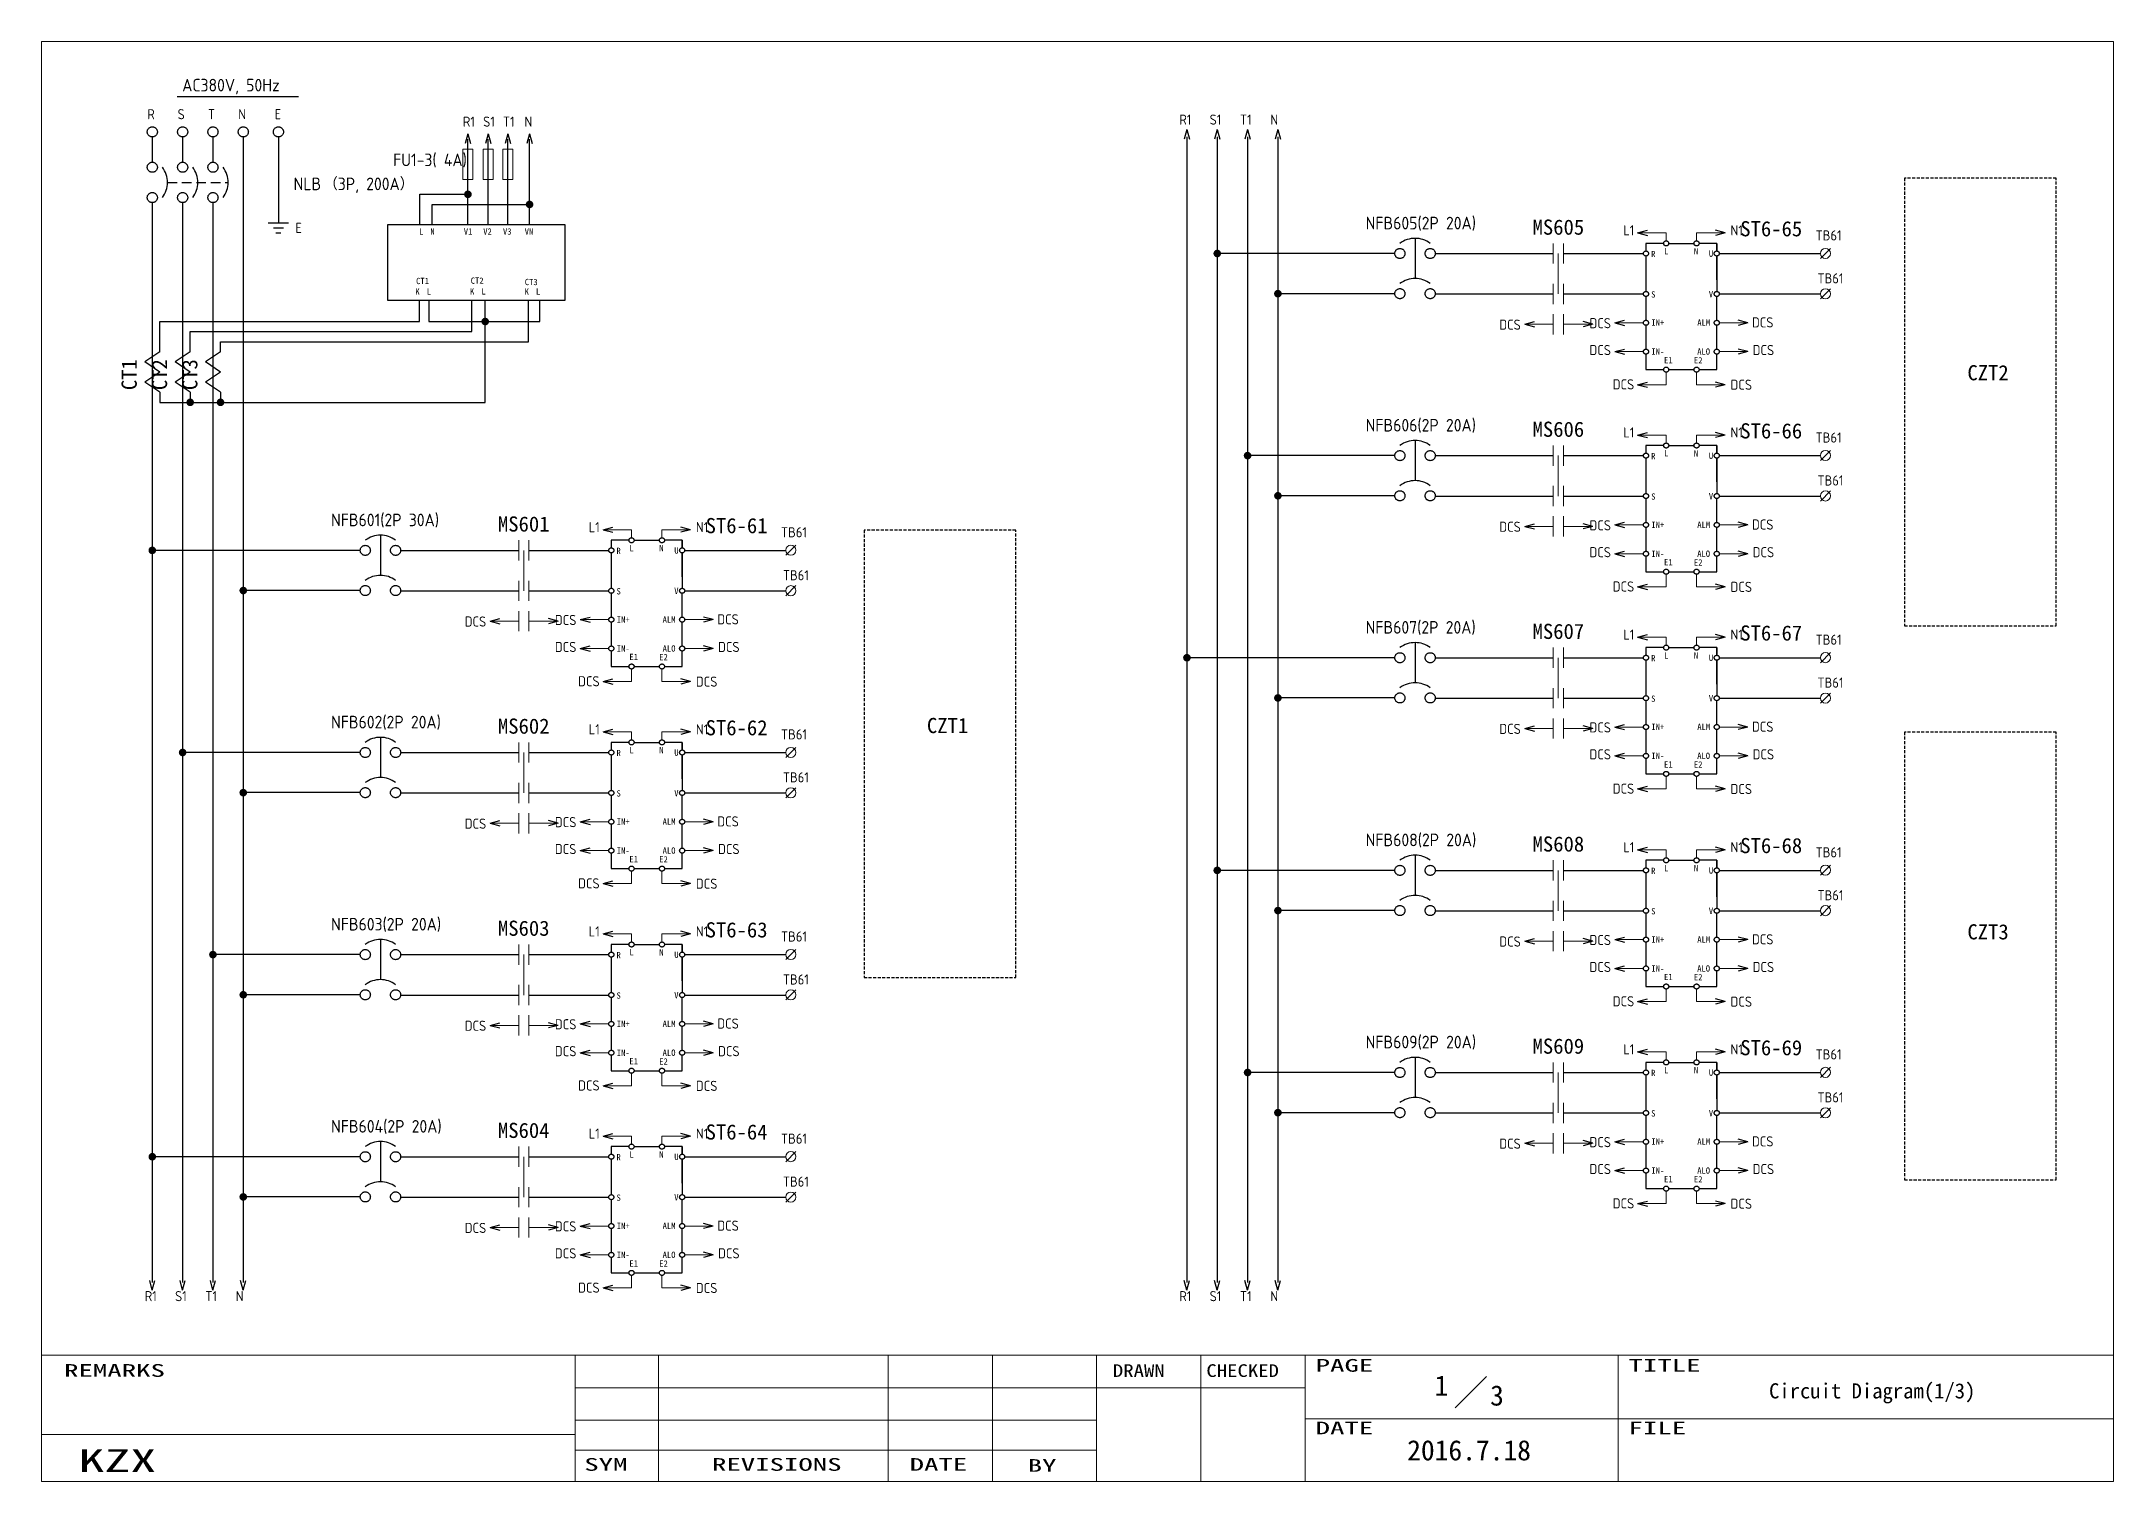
# Model space of a CAD drawing. Extents: x -319 to 2858, y -2689 to 285.
# Drawn here: x -176 to 234, y -2688.8 to -2403.8 of the extents above; entities that cross this region are included whole.
import ezdxf
from ezdxf.enums import TextEntityAlignment as Align

# ---------------------------------------------------------------- set-up
doc = ezdxf.new("R2010")
doc.units = 0
doc.header["$LTSCALE"] = 0.3
doc.header["$MEASUREMENT"] = 0
for name, pattern in [('HIDDEN', [9.525, 6.35, -3.175]), ('実線', [20001, 20000, -1]), ('破線', [3, 2, -1])]:
    doc.linetypes.add(name, pattern=pattern)
doc.layers.get('0').update_dxf_attribs({"linetype": '実線'})
for name, color, linetype, lineweight in [('01図枠', 5, 'CONTINUOUS', 9), ('02接続図', 7, 'CONTINUOUS', 5), ('10外形', 7, 'CONTINUOUS', 9)]:
    doc.layers.add(name, color=color, linetype=linetype, lineweight=lineweight)
for name, color, linetype in [('04部品記号', 3, 'CONTINUOUS'), ('05線番', 4, 'CONTINUOUS'), ('BLOCK', 7, 'CONTINUOUS'), ('図形１', 7, '実線'), ('虚线', 253, '破線')]:
    doc.layers.add(name, color=color, linetype=linetype)
doc.styles.add('電気標準', font='ISOCP.shx', dxfattribs={"height": 2.5, "bigfont": 'extfont.shx'})
doc.styles.add('ＭＳＰゴシック', font='')
doc.styles.get('ＭＳＰゴシック').set_extended_font_data('SimSun')

msp = doc.modelspace()

# ---------------------------------------------------------------- texts
at = {"layer": '01図枠', "linetype": 'Continuous', "lineweight": 5, "style": 'ＭＳＰゴシック'}
for s, height, width, p in [('PAGE', 2.513, 1.666667, (76.1, -2664.55)), ('TITLE', 2.513, 1.666667, (138.01, -2664.55)), ('REMARKS', 2.513, 1.666667, (-171.54, -2665.56)), ('DRAWN', 2.513, 1.2, (35.97, -2665.59)), ('CHECKED', 2.513, 1.2, (54.47, -2665.59)), ('DATE', 2.513, 1.666667, (76.1, -2676.94)), ('FILE', 2.513, 1.666667, (138.01, -2676.94)), ('KZX', 4.523, 1.666667, (-168.7, -2682.4)), ('SYM', 2.513, 1.666667, (-68.62, -2684.16))]:
    msp.add_text(s, height=height, dxfattribs=dict(at, width=width)).set_placement(p, align=Align.TOP_LEFT)
at = {"layer": '01図枠', "linetype": 'Continuous', "lineweight": 5, "style": 'ＭＳＰゴシック', "width": 1.666667}
for s, p in [('REVISIONS', (-30.53, -2684.16)), ('DATE', (1.47, -2684.16)), ('BY', (21.97, -2684.36))]:
    msp.add_text(s, height=2.513, dxfattribs=at).set_placement(p, align=Align.TOP_CENTER)
at = {"layer": '02接続図', "style": 'ＭＳＰゴシック'}
for s, p in [('1', (100.97, -2669.8)), ('3', (111.97, -2671.8)), ('2016.7.18', (106.45, -2682.64))]:
    msp.add_text(s, height=4, dxfattribs=at).set_placement(p, align=Align.MIDDLE)
msp.add_text('Circuit Diagram(1/3)', height=3, dxfattribs=at).set_placement((165.81, -2670.85), align=Align.MIDDLE_LEFT)
at = {"layer": '04部品記号', "linetype": 'Continuous', "style": 'ＭＳＰゴシック'}
for s, p in [('MS605', (124.12, -2440.55)), ('ST6-65', (166.24, -2440.87)), ('CZT2', (209.14, -2469.36)), ('MS606', (124.12, -2480.55)), ('ST6-66', (166.24, -2480.87)), ('MS601', (-80.6, -2499.3)), ('ST6-61', (-38.48, -2499.62)), ('MS607', (124.12, -2520.55)), ('ST6-67', (166.24, -2520.87)), ('MS602', (-80.6, -2539.3)), ('CZT1', (3.26, -2539.18)), ('ST6-62', (-38.48, -2539.62)), ('MS608', (124.12, -2562.63)), ('ST6-68', (166.24, -2562.94)), ('MS603', (-80.6, -2579.3)), ('ST6-63', (-38.48, -2579.62)), ('CZT3', (209.14, -2580.01)), ('MS609', (124.12, -2602.63)), ('ST6-69', (166.24, -2602.94)), ('MS604', (-80.6, -2619.3)), ('ST6-64', (-38.48, -2619.62))]:
    msp.add_text(s, height=3, dxfattribs=at).set_placement(p, align=Align.MIDDLE_CENTER)
at = {"layer": '04部品記号', "style": 'ＭＳＰゴシック'}
for s, p in [('CT1', (-158.67, -2472.81)), ('CT2', (-152.67, -2472.81)), ('CT3', (-146.67, -2472.81))]:
    msp.add_text(s, height=3, rotation=90, dxfattribs=at).set_placement(p, align=Align.MIDDLE_LEFT)
at = {"layer": '05線番', "style": 'ＭＳＰゴシック'}
for s, p in [('L', (-101.32, -2441.41)), ('N', (-99.07, -2441.41)), ('V1', (-92.46, -2441.41)), ('V2', (-88.61, -2441.41)), ('V3', (-84.71, -2441.41)), ('VN', (-80.41, -2441.41)), ('R', (142.48, -2445.87)), ('L', (145.02, -2445.31)), ('N', (150.94, -2445.34)), ('U', (153.89, -2445.8)), ('CT1', (-101.9, -2451.21)), ('CT2', (-91.09, -2451.14)), ('CT3', (-80.39, -2451.41)), ('K', (-102.04, -2453.31)), ('L', (-99.78, -2453.31)), ('K', (-91.23, -2453.26)), ('L', (-88.98, -2453.26)), ('K', (-80.43, -2453.32)), ('L', (-78.18, -2453.32)), ('S', (142.48, -2453.87)), ('V', (153.89, -2453.8)), ('IN+', (142.52, -2459.45)), ('ALM', (151.6, -2459.45)), ('IN-', (142.52, -2465.18)), ('E1', (145.02, -2466.88)), ('E2', (150.94, -2466.9)), ('ALO', (151.59, -2465.18)), ('R', (142.48, -2485.87)), ('L', (145.02, -2485.31)), ('N', (150.94, -2485.34)), ('U', (153.89, -2485.8)), ('S', (142.48, -2493.87)), ('V', (153.89, -2493.8)), ('IN+', (142.52, -2499.45)), ('ALM', (151.6, -2499.45)), ('R', (-62.24, -2504.62)), ('L', (-59.69, -2504.06)), ('N', (-53.78, -2504.08)), ('U', (-50.82, -2504.55)), ('IN-', (142.52, -2505.18)), ('ALO', (151.59, -2505.18)), ('E1', (145.02, -2506.88)), ('E2', (150.94, -2506.9)), ('S', (-62.24, -2512.62)), ('V', (-50.82, -2512.55)), ('IN+', (-62.19, -2518.2)), ('ALM', (-53.12, -2518.2)), ('IN-', (-62.19, -2523.93)), ('E1', (-59.69, -2525.62)), ('E2', (-53.78, -2525.65)), ('ALO', (-53.12, -2523.93)), ('R', (142.48, -2525.87)), ('L', (145.02, -2525.31)), ('N', (150.94, -2525.34)), ('U', (153.89, -2525.8)), ('S', (142.48, -2533.87)), ('V', (153.89, -2533.8)), ('IN+', (142.52, -2539.45)), ('ALM', (151.6, -2539.45)), ('R', (-62.24, -2544.62)), ('L', (-59.69, -2544.06)), ('N', (-53.78, -2544.08)), ('U', (-50.82, -2544.55)), ('IN-', (142.52, -2545.18)), ('ALO', (151.59, -2545.18)), ('E1', (145.02, -2546.88)), ('E2', (150.94, -2546.9)), ('S', (-62.24, -2552.62)), ('V', (-50.82, -2552.55)), ('IN+', (-62.19, -2558.2)), ('ALM', (-53.12, -2558.2)), ('IN-', (-62.19, -2563.93)), ('E1', (-59.69, -2565.62)), ('E2', (-53.78, -2565.65)), ('ALO', (-53.12, -2563.93)), ('R', (142.48, -2567.94)), ('L', (145.02, -2567.39)), ('N', (150.94, -2567.41)), ('U', (153.89, -2567.87)), ('S', (142.48, -2575.94)), ('V', (153.89, -2575.87)), ('IN+', (142.52, -2581.52)), ('ALM', (151.6, -2581.52)), ('R', (-62.24, -2584.62)), ('L', (-59.69, -2584.06)), ('N', (-53.78, -2584.08)), ('U', (-50.82, -2584.55)), ('IN-', (142.52, -2587.26)), ('ALO', (151.59, -2587.26)), ('E1', (145.02, -2588.95)), ('E2', (150.94, -2588.98)), ('S', (-62.24, -2592.62)), ('V', (-50.82, -2592.55)), ('IN+', (-62.19, -2598.2)), ('ALM', (-53.12, -2598.2)), ('IN-', (-62.19, -2603.93)), ('ALO', (-53.12, -2603.93)), ('E1', (-59.69, -2605.62)), ('E2', (-53.78, -2605.65)), ('R', (142.48, -2607.94)), ('L', (145.02, -2607.39)), ('N', (150.94, -2607.41)), ('U', (153.89, -2607.87)), ('S', (142.48, -2615.94)), ('V', (153.89, -2615.87)), ('R', (-62.24, -2624.62)), ('L', (-59.69, -2624.06)), ('N', (-53.78, -2624.08)), ('U', (-50.82, -2624.55)), ('IN+', (142.52, -2621.52)), ('ALM', (151.6, -2621.52)), ('IN-', (142.52, -2627.26)), ('ALO', (151.59, -2627.26)), ('S', (-62.24, -2632.62)), ('V', (-50.82, -2632.55)), ('E1', (145.02, -2628.95)), ('E2', (150.94, -2628.98)), ('IN+', (-62.19, -2638.2)), ('ALM', (-53.12, -2638.2)), ('IN-', (-62.19, -2643.93)), ('ALO', (-53.12, -2643.93)), ('E1', (-59.69, -2645.62)), ('E2', (-53.78, -2645.65))]:
    msp.add_text(s, height=1.25, dxfattribs=at).set_placement(p, align=Align.MIDDLE_LEFT)
at = {"layer": '図形１', "color": 7, "linetype": '実線', "style": '電気標準'}
for s, height, p in [('AC380V, 50Hz', 2.5, (-148.18, -2413.7)), ('R', 2, (-155.09, -2419.2)), ('S', 2, (-149.09, -2419.2)), ('T', 2, (-143.09, -2419.2)), ('N', 2, (-137.09, -2419.2)), ('E', 2, (-129.89, -2419.2)), ('R1', 2, (-92.65, -2420.67)), ('S1', 2, (-88.64, -2420.67)), ('T1', 2, (-84.74, -2420.67)), ('N', 2, (-80.45, -2420.67)), ('R1', 2, (49.12, -2420.27)), ('S1', 2, (55.12, -2420.27)), ('T1', 2, (61.12, -2420.27)), ('N', 2, (67.12, -2420.27)), ('L1', 2, (136.96, -2442.18)), ('N1', 2, (158.18, -2442.18)), ('TB61', 2, (175.01, -2443.19)), ('TB61', 2, (175.38, -2451.69)), ('DCS', 2, (112.43, -2460.85)), ('DCS', 2, (130.27, -2460.56)), ('DCS', 2, (162.42, -2460.41)), ('DCS', 2, (130.27, -2465.88)), ('DCS', 2, (162.56, -2465.88)), ('DCS', 2, (134.87, -2472.67)), ('DCS', 2, (158.18, -2472.74)), ('L1', 2, (136.96, -2482.18)), ('N1', 2, (158.18, -2482.18)), ('TB61', 2, (175.01, -2483.19)), ('TB61', 2, (175.38, -2491.69)), ('L1', 2, (-67.75, -2500.93)), ('N1', 2, (-46.54, -2500.93)), ('TB61', 2, (-29.7, -2501.94)), ('DCS', 2, (112.43, -2500.85)), ('DCS', 2, (130.27, -2500.56)), ('DCS', 2, (162.42, -2500.41)), ('DCS', 2, (130.27, -2505.88)), ('DCS', 2, (162.56, -2505.88)), ('TB61', 2, (-29.33, -2510.44)), ('DCS', 2, (134.87, -2512.67)), ('DCS', 2, (158.18, -2512.74)), ('DCS', 2, (-74.44, -2519.3)), ('DCS', 2, (-42.3, -2519.16)), ('DCS', 2, (-92.28, -2519.6)), ('L1', 2, (136.96, -2522.18)), ('N1', 2, (158.18, -2522.18)), ('TB61', 2, (175.01, -2523.19)), ('DCS', 2, (-74.44, -2524.63)), ('DCS', 2, (-42.15, -2524.63)), ('DCS', 2, (-69.84, -2531.42)), ('DCS', 2, (-46.54, -2531.49)), ('TB61', 2, (175.38, -2531.69)), ('L1', 2, (-67.75, -2540.93)), ('N1', 2, (-46.54, -2540.93)), ('TB61', 2, (-29.7, -2541.94)), ('DCS', 2, (112.43, -2540.85)), ('DCS', 2, (130.27, -2540.56)), ('DCS', 2, (162.42, -2540.41)), ('DCS', 2, (130.27, -2545.88)), ('DCS', 2, (162.56, -2545.88)), ('TB61', 2, (-29.33, -2550.44)), ('DCS', 2, (134.87, -2552.67)), ('DCS', 2, (158.18, -2552.74)), ('DCS', 2, (-92.28, -2559.6)), ('DCS', 2, (-74.44, -2559.3)), ('DCS', 2, (-42.3, -2559.16)), ('L1', 2, (136.96, -2564.26)), ('N1', 2, (158.18, -2564.26)), ('DCS', 2, (-74.44, -2564.63)), ('DCS', 2, (-42.15, -2564.63)), ('TB61', 2, (175.01, -2565.27)), ('DCS', 2, (-69.84, -2571.42)), ('DCS', 2, (-46.54, -2571.49)), ('TB61', 2, (175.38, -2573.77)), ('L1', 2, (-67.75, -2580.93)), ('N1', 2, (-46.54, -2580.93)), ('TB61', 2, (-29.7, -2581.94)), ('DCS', 2, (112.43, -2582.93)), ('DCS', 2, (130.27, -2582.63)), ('DCS', 2, (162.42, -2582.49)), ('DCS', 2, (130.27, -2587.96)), ('DCS', 2, (162.56, -2587.96)), ('TB61', 2, (-29.33, -2590.44)), ('DCS', 2, (134.87, -2594.75)), ('DCS', 2, (158.18, -2594.82)), ('DCS', 2, (-92.28, -2599.6)), ('DCS', 2, (-74.44, -2599.3)), ('DCS', 2, (-42.3, -2599.16)), ('DCS', 2, (-74.44, -2604.63)), ('DCS', 2, (-42.15, -2604.63)), ('L1', 2, (136.96, -2604.26)), ('N1', 2, (158.18, -2604.26)), ('TB61', 2, (175.01, -2605.27)), ('DCS', 2, (-69.84, -2611.42)), ('DCS', 2, (-46.54, -2611.49)), ('TB61', 2, (175.38, -2613.77)), ('L1', 2, (-67.75, -2620.93)), ('N1', 2, (-46.54, -2620.93)), ('TB61', 2, (-29.7, -2621.94)), ('DCS', 2, (112.43, -2622.93)), ('DCS', 2, (130.27, -2622.63)), ('DCS', 2, (162.42, -2622.49)), ('DCS', 2, (130.27, -2627.96)), ('DCS', 2, (162.56, -2627.96)), ('TB61', 2, (-29.33, -2630.44)), ('DCS', 2, (134.87, -2634.75)), ('DCS', 2, (158.18, -2634.82)), ('DCS', 2, (-92.28, -2639.6)), ('DCS', 2, (-74.44, -2639.3)), ('DCS', 2, (-42.3, -2639.16)), ('DCS', 2, (-74.44, -2644.63)), ('DCS', 2, (-42.15, -2644.63)), ('R1', 2, (-155.59, -2653.11)), ('S1', 2, (-149.59, -2653.11)), ('T1', 2, (-143.59, -2653.11)), ('N', 2, (-137.59, -2653.11)), ('DCS', 2, (-69.84, -2651.42)), ('DCS', 2, (-46.54, -2651.49)), ('R1', 2, (49.12, -2653.11)), ('S1', 2, (55.12, -2653.11)), ('T1', 2, (61.12, -2653.11)), ('N', 2, (67.12, -2653.11))]:
    msp.add_text(s, height=height, dxfattribs=at).set_placement(p)
at = {"layer": '図形１', "color": 4, "style": '電気標準'}
for s, p in [('FU1-3( 4A)', (-106.45, -2428.49)), ('NLB', (-126.14, -2433.24)), ('（3P, 200A）', (-120.14, -2433.24)), ('NFB605(2P 20A)', (85.98, -2441)), ('NFB606(2P 20A)', (85.98, -2481)), ('NFB601(2P 30A)', (-118.73, -2499.75)), ('NFB607(2P 20A)', (85.98, -2521)), ('NFB602(2P 20A)', (-118.73, -2539.75)), ('NFB608(2P 20A)', (85.98, -2563.07)), ('NFB603(2P 20A)', (-118.73, -2579.75)), ('NFB609(2P 20A)', (85.98, -2603.07)), ('NFB604(2P 20A)', (-118.73, -2619.75))]:
    msp.add_text(s, height=2.5, dxfattribs=at).set_placement(p)
at = {"layer": '図形１', "color": 7, "linetype": '実線', "style": '電気標準'}
msp.add_text('E', height=2, dxfattribs=at).set_placement((-125.14, -2441.7), align=Align.CENTER)

# ---------------------------------------------------------------- blocks, each defined once
blk = doc.blocks.new('矢印（右向）')
at = {"layer": 'BLOCK'}
for q in [(-1.93, 0.52), (-1.93, -0.52)]:
    blk.add_line((0, 0), q, dxfattribs=at)

# ---------------------------------------------------------------- linework, layer by layer
for p, q in [((-91.65, -2440.06), (-91.65, -2423.17)), ((-87.64, -2440.06), (-87.64, -2423.17)), ((-83.74, -2440.06), (-83.74, -2423.17)), ((-79.45, -2440.06), (-79.45, -2423.17)), ((-101.18, -2440.06), (-101.18, -2434.06)), ((-101.18, -2434.06), (-91.65, -2434.06)), ((-98.75, -2440.06), (-98.75, -2436.06)), ((-98.75, -2436.06), (-79.45, -2436.06)), ((-107.46, -2440.06), (-72.46, -2440.06)), ((-107.46, -2455.06), (-107.46, -2440.06)), ((-72.46, -2440.06), (-72.46, -2455.06)), ((95.76, -2442.77), (95.76, -2450.72)), ((91.76, -2445.77), (56.62, -2445.77)), ((99.76, -2445.77), (123.11, -2445.77)), ((125.11, -2445.77), (140.95, -2445.77)), ((144.95, -2443.77), (141.45, -2443.77)), ((141.45, -2443.77), (141.45, -2445.27)), ((141.45, -2446.27), (141.45, -2453.27)), ((145.95, -2443.77), (150.96, -2443.77)), ((155.46, -2443.77), (151.96, -2443.77)), ((155.46, -2445.27), (155.46, -2443.77)), ((155.46, -2443.77), (155.46, -2445.27)), ((155.46, -2450.98), (155.46, -2446.27)), ((155.46, -2446.27), (155.46, -2453.27)), ((155.96, -2445.77), (157.96, -2445.77)), ((155.96, -2445.77), (175.96, -2445.77)), ((-72.46, -2455.06), (-107.46, -2455.06)), ((-101.21, -2459.23), (-101.21, -2455.06)), ((-99.36, -2455.06), (-99.36, -2459.23)), ((-90.89, -2461.23), (-90.89, -2455.06)), ((-88.23, -2475.23), (-88.23, -2455.06)), ((-79.67, -2463.23), (-79.67, -2455.06)), ((-77.43, -2459.23), (-77.43, -2455.06)), ((91.76, -2453.72), (68.62, -2453.72)), ((91.76, -2453.72), (68.62, -2453.72)), ((99.76, -2453.77), (123.11, -2453.77)), ((125.11, -2453.77), (140.95, -2453.77)), ((141.45, -2454.27), (141.45, -2458.98)), ((155.46, -2458.98), (155.46, -2454.27)), ((155.96, -2453.77), (175.96, -2453.77)), ((-152.59, -2465.23), (-152.59, -2459.23)), ((-152.59, -2459.23), (-101.21, -2459.23)), ((-99.36, -2459.23), (-77.43, -2459.23)), ((141.45, -2459.98), (141.45, -2464.69)), ((155.46, -2464.69), (155.46, -2459.98)), ((-146.59, -2465.23), (-146.59, -2461.23)), ((-146.59, -2461.23), (-90.89, -2461.23)), ((-140.59, -2465.23), (-140.59, -2463.23)), ((-140.59, -2463.23), (-79.67, -2463.23)), ((141.45, -2465.69), (141.45, -2468.75)), ((155.46, -2468.75), (155.46, -2465.69)), ((141.45, -2468.75), (144.95, -2468.75)), ((145.95, -2468.75), (150.96, -2468.75)), ((151.96, -2468.75), (155.46, -2468.75)), ((-152.59, -2473.23), (-152.59, -2475.23)), ((-152.59, -2475.23), (-88.23, -2475.23)), ((-146.59, -2473.23), (-146.59, -2475.23)), ((-140.59, -2473.23), (-140.59, -2475.23)), ((95.76, -2482.77), (95.76, -2490.72)), ((144.95, -2483.77), (141.45, -2483.77)), ((141.45, -2483.77), (141.45, -2485.27)), ((145.95, -2483.77), (150.96, -2483.77)), ((155.46, -2483.77), (151.96, -2483.77)), ((155.46, -2485.27), (155.46, -2483.77)), ((155.46, -2483.77), (155.46, -2485.27)), ((91.76, -2485.77), (62.62, -2485.77)), ((99.76, -2485.77), (123.11, -2485.77)), ((125.11, -2485.77), (140.95, -2485.77)), ((141.45, -2486.27), (141.45, -2493.27)), ((155.46, -2490.98), (155.46, -2486.27)), ((155.46, -2486.27), (155.46, -2493.27)), ((155.96, -2485.77), (157.96, -2485.77)), ((155.96, -2485.77), (175.96, -2485.77)), ((91.76, -2493.72), (68.62, -2493.72)), ((99.76, -2493.77), (123.11, -2493.77)), ((125.11, -2493.77), (140.95, -2493.77)), ((141.45, -2494.27), (141.45, -2498.98)), ((155.46, -2498.98), (155.46, -2494.27)), ((155.96, -2493.77), (175.96, -2493.77)), ((141.45, -2499.98), (141.45, -2504.69)), ((155.46, -2504.69), (155.46, -2499.98)), ((-112.95, -2504.52), (-154.09, -2504.52)), ((-112.95, -2504.52), (-154.09, -2504.52)), ((-108.95, -2501.52), (-108.95, -2509.47)), ((-104.95, -2504.52), (-81.6, -2504.52)), ((-79.6, -2504.52), (-63.77, -2504.52)), ((-59.77, -2502.52), (-63.27, -2502.52)), ((-63.27, -2502.52), (-63.27, -2504.02)), ((-63.27, -2505.02), (-63.27, -2512.02)), ((-58.77, -2502.52), (-53.75, -2502.52)), ((-49.25, -2502.52), (-52.75, -2502.52)), ((-49.25, -2504.02), (-49.25, -2502.52)), ((-49.25, -2502.52), (-49.25, -2504.02)), ((-49.25, -2509.73), (-49.25, -2505.02)), ((-49.25, -2505.02), (-49.25, -2512.02)), ((-48.75, -2504.52), (-46.75, -2504.52)), ((-48.75, -2504.52), (-28.75, -2504.52)), ((141.45, -2505.69), (141.45, -2508.75)), ((141.45, -2508.75), (144.95, -2508.75)), ((145.95, -2508.75), (150.96, -2508.75)), ((151.96, -2508.75), (155.46, -2508.75)), ((155.46, -2508.75), (155.46, -2505.69)), ((-112.95, -2512.47), (-136.09, -2512.47)), ((-104.95, -2512.52), (-81.6, -2512.52)), ((-79.6, -2512.52), (-63.77, -2512.52)), ((-63.27, -2513.02), (-63.27, -2517.73)), ((-49.25, -2517.73), (-49.25, -2513.02)), ((-48.75, -2512.52), (-28.75, -2512.52)), ((-63.27, -2518.73), (-63.27, -2523.44)), ((-49.25, -2523.44), (-49.25, -2518.73)), ((-63.27, -2524.44), (-63.27, -2527.5)), ((-49.25, -2527.5), (-49.25, -2524.44)), ((95.76, -2522.77), (95.76, -2530.72)), ((144.95, -2523.77), (141.45, -2523.77)), ((141.45, -2523.77), (141.45, -2525.27)), ((145.95, -2523.77), (150.96, -2523.77)), ((155.46, -2523.77), (151.96, -2523.77)), ((155.46, -2525.27), (155.46, -2523.77)), ((155.46, -2523.77), (155.46, -2525.27)), ((-63.27, -2527.5), (-59.77, -2527.5)), ((-58.77, -2527.5), (-53.75, -2527.5)), ((-52.75, -2527.5), (-49.25, -2527.5)), ((91.76, -2525.77), (50.62, -2525.77)), ((99.76, -2525.77), (123.11, -2525.77)), ((125.11, -2525.77), (140.95, -2525.77)), ((141.45, -2526.27), (141.45, -2533.27)), ((155.46, -2530.98), (155.46, -2526.27)), ((155.46, -2526.27), (155.46, -2533.27)), ((155.96, -2525.77), (157.96, -2525.77)), ((155.96, -2525.77), (175.96, -2525.77)), ((91.76, -2533.72), (68.62, -2533.72)), ((99.76, -2533.77), (123.11, -2533.77)), ((125.11, -2533.77), (140.95, -2533.77)), ((155.96, -2533.77), (175.96, -2533.77)), ((141.45, -2534.27), (141.45, -2538.98)), ((155.46, -2538.98), (155.46, -2534.27)), ((-108.95, -2541.52), (-108.95, -2549.47)), ((141.45, -2539.98), (141.45, -2544.69)), ((155.46, -2544.69), (155.46, -2539.98)), ((-112.95, -2544.52), (-148.09, -2544.52)), ((-104.95, -2544.52), (-81.6, -2544.52)), ((-79.6, -2544.52), (-63.77, -2544.52)), ((-59.77, -2542.52), (-63.27, -2542.52)), ((-63.27, -2542.52), (-63.27, -2544.02)), ((-63.27, -2545.02), (-63.27, -2552.02)), ((-58.77, -2542.52), (-53.75, -2542.52)), ((-49.25, -2542.52), (-52.75, -2542.52)), ((-49.25, -2544.02), (-49.25, -2542.52)), ((-49.25, -2542.52), (-49.25, -2544.02)), ((-49.25, -2549.73), (-49.25, -2545.02)), ((-49.25, -2545.02), (-49.25, -2552.02)), ((-48.75, -2544.52), (-46.75, -2544.52)), ((-48.75, -2544.52), (-28.75, -2544.52)), ((141.45, -2545.69), (141.45, -2548.75)), ((155.46, -2548.75), (155.46, -2545.69)), ((141.45, -2548.75), (144.95, -2548.75)), ((145.95, -2548.75), (150.96, -2548.75)), ((151.96, -2548.75), (155.46, -2548.75)), ((-112.95, -2552.47), (-136.09, -2552.47)), ((-104.95, -2552.52), (-81.6, -2552.52)), ((-79.6, -2552.52), (-63.77, -2552.52)), ((-63.27, -2553.02), (-63.27, -2557.73)), ((-49.25, -2557.73), (-49.25, -2553.02)), ((-48.75, -2552.52), (-28.75, -2552.52)), ((-63.27, -2558.73), (-63.27, -2563.44)), ((-49.25, -2563.44), (-49.25, -2558.73)), ((-63.27, -2564.44), (-63.27, -2567.5)), ((-49.25, -2567.5), (-49.25, -2564.44)), ((95.76, -2564.85), (95.76, -2572.8)), ((144.95, -2565.85), (141.45, -2565.85)), ((141.45, -2565.85), (141.45, -2567.35)), ((145.95, -2565.85), (150.96, -2565.85)), ((155.46, -2565.85), (151.96, -2565.85)), ((155.46, -2567.35), (155.46, -2565.85)), ((155.46, -2565.85), (155.46, -2567.35)), ((-63.27, -2567.5), (-59.77, -2567.5)), ((-58.77, -2567.5), (-53.75, -2567.5)), ((-52.75, -2567.5), (-49.25, -2567.5)), ((91.76, -2567.85), (56.62, -2567.85)), ((99.76, -2567.85), (123.11, -2567.85)), ((125.11, -2567.85), (140.95, -2567.85)), ((141.45, -2568.35), (141.45, -2575.35)), ((155.46, -2573.06), (155.46, -2568.35)), ((155.46, -2568.35), (155.46, -2575.35)), ((155.96, -2567.85), (157.96, -2567.85)), ((155.96, -2567.85), (175.96, -2567.85)), ((91.76, -2575.8), (68.62, -2575.8)), ((91.76, -2575.8), (68.62, -2575.8)), ((99.76, -2575.85), (123.11, -2575.85)), ((125.11, -2575.85), (140.95, -2575.85)), ((141.45, -2576.35), (141.45, -2581.06)), ((155.46, -2581.06), (155.46, -2576.35)), ((155.96, -2575.85), (175.96, -2575.85)), ((-108.95, -2581.52), (-108.95, -2589.47)), ((-59.77, -2582.52), (-63.27, -2582.52)), ((-63.27, -2582.52), (-63.27, -2584.02)), ((-58.77, -2582.52), (-53.75, -2582.52)), ((-49.25, -2582.52), (-52.75, -2582.52)), ((-49.25, -2584.02), (-49.25, -2582.52)), ((-49.25, -2582.52), (-49.25, -2584.02)), ((141.45, -2582.06), (141.45, -2586.76)), ((155.46, -2586.76), (155.46, -2582.06)), ((-112.95, -2584.52), (-142.09, -2584.52)), ((-104.95, -2584.52), (-81.6, -2584.52)), ((-79.6, -2584.52), (-63.77, -2584.52)), ((-63.27, -2585.02), (-63.27, -2592.02)), ((-49.25, -2589.73), (-49.25, -2585.02)), ((-49.25, -2585.02), (-49.25, -2592.02)), ((-48.75, -2584.52), (-46.75, -2584.52)), ((-48.75, -2584.52), (-28.75, -2584.52)), ((141.45, -2587.76), (141.45, -2590.83)), ((141.45, -2590.83), (144.95, -2590.83)), ((145.95, -2590.83), (150.96, -2590.83)), ((151.96, -2590.83), (155.46, -2590.83)), ((155.46, -2590.83), (155.46, -2587.76)), ((-112.95, -2592.47), (-136.09, -2592.47)), ((-104.95, -2592.52), (-81.6, -2592.52)), ((-79.6, -2592.52), (-63.77, -2592.52)), ((-63.27, -2593.02), (-63.27, -2597.73)), ((-49.25, -2597.73), (-49.25, -2593.02)), ((-48.75, -2592.52), (-28.75, -2592.52)), ((-63.27, -2598.73), (-63.27, -2603.44)), ((-49.25, -2603.44), (-49.25, -2598.73)), ((-63.27, -2604.44), (-63.27, -2607.5)), ((-63.27, -2607.5), (-59.77, -2607.5)), ((-58.77, -2607.5), (-53.75, -2607.5)), ((-52.75, -2607.5), (-49.25, -2607.5)), ((-49.25, -2607.5), (-49.25, -2604.44)), ((95.76, -2604.85), (95.76, -2612.8)), ((144.95, -2605.85), (141.45, -2605.85)), ((141.45, -2605.85), (141.45, -2607.35)), ((145.95, -2605.85), (150.96, -2605.85)), ((155.46, -2605.85), (151.96, -2605.85)), ((155.46, -2607.35), (155.46, -2605.85)), ((155.46, -2605.85), (155.46, -2607.35)), ((91.76, -2607.85), (62.62, -2607.85)), ((99.76, -2607.85), (123.11, -2607.85)), ((125.11, -2607.85), (140.95, -2607.85)), ((141.45, -2608.35), (141.45, -2615.35)), ((155.46, -2613.06), (155.46, -2608.35)), ((155.46, -2608.35), (155.46, -2615.35)), ((155.96, -2607.85), (157.96, -2607.85)), ((155.96, -2607.85), (175.96, -2607.85)), ((91.76, -2615.8), (68.62, -2615.8)), ((99.76, -2615.85), (123.11, -2615.85)), ((125.11, -2615.85), (140.95, -2615.85)), ((141.45, -2616.35), (141.45, -2621.06)), ((155.46, -2621.06), (155.46, -2616.35)), ((155.96, -2615.85), (175.96, -2615.85)), ((-108.95, -2621.52), (-108.95, -2629.47)), ((-59.77, -2622.52), (-63.27, -2622.52)), ((-63.27, -2622.52), (-63.27, -2624.02)), ((-58.77, -2622.52), (-53.75, -2622.52)), ((-49.25, -2622.52), (-52.75, -2622.52)), ((-49.25, -2624.02), (-49.25, -2622.52)), ((-49.25, -2622.52), (-49.25, -2624.02)), ((141.45, -2622.06), (141.45, -2626.76)), ((155.46, -2626.76), (155.46, -2622.06)), ((-112.95, -2624.52), (-154.09, -2624.52)), ((-104.95, -2624.52), (-81.6, -2624.52)), ((-79.6, -2624.52), (-63.77, -2624.52)), ((-63.27, -2625.02), (-63.27, -2632.02)), ((-49.25, -2629.73), (-49.25, -2625.02)), ((-49.25, -2625.02), (-49.25, -2632.02)), ((-48.75, -2624.52), (-46.75, -2624.52)), ((-48.75, -2624.52), (-28.75, -2624.52)), ((141.45, -2627.76), (141.45, -2630.83)), ((155.46, -2630.83), (155.46, -2627.76)), ((141.45, -2630.83), (144.95, -2630.83)), ((145.95, -2630.83), (150.96, -2630.83)), ((151.96, -2630.83), (155.46, -2630.83)), ((-112.95, -2632.47), (-136.09, -2632.47)), ((-104.95, -2632.52), (-81.6, -2632.52)), ((-79.6, -2632.52), (-63.77, -2632.52)), ((-63.27, -2633.02), (-63.27, -2637.73)), ((-49.25, -2637.73), (-49.25, -2633.02)), ((-48.75, -2632.52), (-28.75, -2632.52)), ((-63.27, -2638.73), (-63.27, -2643.44)), ((-49.25, -2643.44), (-49.25, -2638.73)), ((-63.27, -2644.44), (-63.27, -2647.5)), ((-49.25, -2647.5), (-49.25, -2644.44)), ((-63.27, -2647.5), (-59.77, -2647.5)), ((-58.77, -2647.5), (-53.75, -2647.5)), ((-52.75, -2647.5), (-49.25, -2647.5))]:
    msp.add_line(p, q)
at = {"color": 7, "linetype": 'HIDDEN'}
msp.add_line((-151.09, -2431.7), (-139.09, -2431.7), dxfattribs=at)
for centre in [(145.45, -2443.77), (151.46, -2443.77), (141.45, -2445.77), (155.46, -2445.77), (141.45, -2453.77), (155.46, -2453.77), (141.45, -2459.48), (155.46, -2459.48), (141.45, -2465.19), (155.46, -2465.19), (145.45, -2468.75), (151.46, -2468.75), (145.45, -2483.77), (151.46, -2483.77), (141.45, -2485.77), (155.46, -2485.77), (141.45, -2493.77), (155.46, -2493.77), (141.45, -2499.48), (155.46, -2499.48), (-63.27, -2504.52), (-59.27, -2502.52), (-53.25, -2502.52), (-49.25, -2504.52), (141.45, -2505.19), (155.46, -2505.19), (145.45, -2508.75), (151.46, -2508.75), (-63.27, -2512.52), (-49.25, -2512.52), (-63.27, -2518.23), (-49.25, -2518.23), (-63.27, -2523.94), (-49.25, -2523.94), (141.45, -2525.77), (145.45, -2523.77), (151.46, -2523.77), (155.46, -2525.77), (-59.27, -2527.5), (-53.25, -2527.5), (141.45, -2533.77), (155.46, -2533.77), (141.45, -2539.48), (155.46, -2539.48), (-63.27, -2544.52), (-59.27, -2542.52), (-53.25, -2542.52), (-49.25, -2544.52), (141.45, -2545.19), (155.46, -2545.19), (145.45, -2548.75), (151.46, -2548.75), (-63.27, -2552.52), (-49.25, -2552.52), (-63.27, -2558.23), (-49.25, -2558.23), (-63.27, -2563.94), (-49.25, -2563.94), (145.45, -2565.85), (151.46, -2565.85), (-59.27, -2567.5), (-53.25, -2567.5), (141.45, -2567.85), (155.46, -2567.85), (141.45, -2575.85), (155.46, -2575.85), (-59.27, -2582.52), (-53.25, -2582.52), (141.45, -2581.56), (155.46, -2581.56), (-63.27, -2584.52), (-49.25, -2584.52), (141.45, -2587.26), (155.46, -2587.26), (145.45, -2590.83), (151.46, -2590.83), (-63.27, -2592.52), (-49.25, -2592.52), (-63.27, -2598.23), (-49.25, -2598.23), (-63.27, -2603.94), (-49.25, -2603.94), (-59.27, -2607.5), (-53.25, -2607.5), (141.45, -2607.85), (145.45, -2605.85), (151.46, -2605.85), (155.46, -2607.85), (141.45, -2615.85), (155.46, -2615.85), (-59.27, -2622.52), (-53.25, -2622.52), (141.45, -2621.56), (155.46, -2621.56), (-63.27, -2624.52), (-49.25, -2624.52), (141.45, -2627.26), (155.46, -2627.26), (-63.27, -2632.52), (-49.25, -2632.52), (145.45, -2630.83), (151.46, -2630.83), (-63.27, -2638.23), (-49.25, -2638.23), (-63.27, -2643.94), (-49.25, -2643.94), (-59.27, -2647.5), (-53.25, -2647.5)]:
    msp.add_circle(centre, 0.5)
at = {"layer": '01図枠', "linetype": 'Continuous', "lineweight": 5}
for p, q in [((-176.03, -2688.8), (-176.03, -2403.8)), ((-176.03, -2403.8), (233.97, -2403.8)), ((233.97, -2403.8), (233.97, -2688.8)), ((-176.03, -2663.8), (233.97, -2663.8)), ((-70.42, -2663.8), (-70.42, -2688.8)), ((-53.91, -2663.8), (-53.91, -2688.8)), ((-8.51, -2663.8), (-8.51, -2688.8)), ((12.13, -2663.8), (12.13, -2688.8)), ((32.76, -2663.8), (32.76, -2688.8)), ((53.4, -2688.8), (53.4, -2663.8)), ((74.04, -2663.8), (74.04, -2688.8)), ((135.95, -2688.8), (135.95, -2663.8)), ((109.89, -2667.99), (103.7, -2674.18)), ((-70.42, -2670.23), (32.76, -2670.23)), ((32.76, -2670.23), (74.04, -2670.23)), ((-70.42, -2676.66), (32.76, -2676.66)), ((74.04, -2676.42), (233.97, -2676.42)), ((-70.42, -2679.52), (-176.03, -2679.52)), ((-70.42, -2682.61), (32.76, -2682.61)), ((233.97, -2688.8), (-176.03, -2688.8))]:
    msp.add_line(p, q, dxfattribs=at)
at = {"layer": '02接続図', "linetype": 'Continuous'}
for p, q in [((123.11, -2447.77), (123.11, -2443.77)), ((124.11, -2445.77), (124.11, -2453.77)), ((125.11, -2447.77), (125.11, -2443.77)), ((175.96, -2446.75), (177.96, -2444.75)), ((123.11, -2455.77), (123.11, -2451.77)), ((125.11, -2455.77), (125.11, -2451.77)), ((175.96, -2454.75), (177.96, -2452.75)), ((123.11, -2461.77), (123.11, -2457.77)), ((125.11, -2461.77), (125.11, -2457.77)), ((123.11, -2487.77), (123.11, -2483.77)), ((125.11, -2487.77), (125.11, -2483.77)), ((124.11, -2485.77), (124.11, -2493.77)), ((175.96, -2486.75), (177.96, -2484.75)), ((123.11, -2495.77), (123.11, -2491.77)), ((125.11, -2495.77), (125.11, -2491.77)), ((175.96, -2494.75), (177.96, -2492.75)), ((123.11, -2501.77), (123.11, -2497.77)), ((125.11, -2501.77), (125.11, -2497.77)), ((-81.6, -2506.52), (-81.6, -2502.52)), ((-80.6, -2504.52), (-80.6, -2512.52)), ((-79.6, -2506.52), (-79.6, -2502.52)), ((-28.75, -2505.5), (-26.75, -2503.5)), ((-81.6, -2514.52), (-81.6, -2510.52)), ((-79.6, -2514.52), (-79.6, -2510.52)), ((-28.75, -2513.5), (-26.75, -2511.5)), ((-81.6, -2520.52), (-81.6, -2516.52)), ((-79.6, -2520.52), (-79.6, -2516.52)), ((123.11, -2527.77), (123.11, -2523.77)), ((125.11, -2527.77), (125.11, -2523.77)), ((175.96, -2526.75), (177.96, -2524.75)), ((124.11, -2525.77), (124.11, -2533.77)), ((123.11, -2535.77), (123.11, -2531.77)), ((125.11, -2535.77), (125.11, -2531.77)), ((175.96, -2534.75), (177.96, -2532.75)), ((123.11, -2541.77), (123.11, -2537.77)), ((125.11, -2541.77), (125.11, -2537.77)), ((-81.6, -2546.52), (-81.6, -2542.52)), ((-80.6, -2544.52), (-80.6, -2552.52)), ((-79.6, -2546.52), (-79.6, -2542.52)), ((-28.75, -2545.5), (-26.75, -2543.5)), ((-81.6, -2554.52), (-81.6, -2550.52)), ((-79.6, -2554.52), (-79.6, -2550.52)), ((-28.75, -2553.5), (-26.75, -2551.5)), ((-81.6, -2560.52), (-81.6, -2556.52)), ((-79.6, -2560.52), (-79.6, -2556.52)), ((123.11, -2569.85), (123.11, -2565.85)), ((125.11, -2569.85), (125.11, -2565.85)), ((124.11, -2567.85), (124.11, -2575.85)), ((175.96, -2568.82), (177.96, -2566.82)), ((123.11, -2577.85), (123.11, -2573.85)), ((125.11, -2577.85), (125.11, -2573.85)), ((175.96, -2576.82), (177.96, -2574.82)), ((-81.6, -2586.52), (-81.6, -2582.52)), ((-79.6, -2586.52), (-79.6, -2582.52)), ((123.11, -2583.85), (123.11, -2579.85)), ((125.11, -2583.85), (125.11, -2579.85)), ((-80.6, -2584.52), (-80.6, -2592.52)), ((-28.75, -2585.5), (-26.75, -2583.5)), ((-81.6, -2594.52), (-81.6, -2590.52)), ((-79.6, -2594.52), (-79.6, -2590.52)), ((-28.75, -2593.5), (-26.75, -2591.5)), ((-81.6, -2600.52), (-81.6, -2596.52)), ((-79.6, -2600.52), (-79.6, -2596.52)), ((123.11, -2609.85), (123.11, -2605.85)), ((125.11, -2609.85), (125.11, -2605.85)), ((175.96, -2608.82), (177.96, -2606.82)), ((124.11, -2607.85), (124.11, -2615.85)), ((123.11, -2617.85), (123.11, -2613.85)), ((125.11, -2617.85), (125.11, -2613.85)), ((175.96, -2616.82), (177.96, -2614.82)), ((123.11, -2623.85), (123.11, -2619.85)), ((125.11, -2623.85), (125.11, -2619.85)), ((-81.6, -2626.52), (-81.6, -2622.52)), ((-79.6, -2626.52), (-79.6, -2622.52)), ((-28.75, -2625.5), (-26.75, -2623.5)), ((-80.6, -2624.52), (-80.6, -2632.52)), ((-81.6, -2634.52), (-81.6, -2630.52)), ((-79.6, -2634.52), (-79.6, -2630.52)), ((-28.75, -2633.5), (-26.75, -2631.5)), ((-81.6, -2640.52), (-81.6, -2636.52)), ((-79.6, -2640.52), (-79.6, -2636.52))]:
    msp.add_line(p, q, dxfattribs=at)
for centre in [(176.96, -2445.75), (176.96, -2453.75), (176.96, -2485.75), (176.96, -2493.75), (-27.75, -2504.5), (-27.75, -2512.5), (176.96, -2525.75), (176.96, -2533.75), (-27.75, -2544.5), (-27.75, -2552.5), (176.96, -2567.82), (176.96, -2575.82), (-27.75, -2584.5), (-27.75, -2592.5), (176.96, -2607.82), (176.96, -2615.82), (-27.75, -2624.5), (-27.75, -2632.5)]:
    msp.add_circle(centre, 1, dxfattribs=at)
at = {"layer": '10外形'}
for p, q in [((-92.65, -2431.1), (-92.65, -2425.1)), ((-92.65, -2425.1), (-91.65, -2425.1)), ((-91.65, -2425.1), (-90.65, -2425.1)), ((-90.65, -2425.1), (-90.65, -2431.1)), ((-88.64, -2431.1), (-88.64, -2425.1)), ((-88.64, -2425.1), (-87.64, -2425.1)), ((-87.64, -2425.1), (-86.64, -2425.1)), ((-86.64, -2425.1), (-86.64, -2431.1)), ((-84.74, -2431.1), (-84.74, -2425.1)), ((-84.74, -2425.1), (-83.74, -2425.1)), ((-83.74, -2425.1), (-82.74, -2425.1)), ((-82.74, -2425.1), (-82.74, -2431.1)), ((-90.65, -2431.1), (-92.65, -2431.1)), ((-86.64, -2431.1), (-88.64, -2431.1)), ((-82.74, -2431.1), (-84.74, -2431.1)), ((145.45, -2441.69), (139.8, -2441.69)), ((145.45, -2443.27), (145.45, -2441.69)), ((151.46, -2443.27), (151.46, -2441.69)), ((151.46, -2441.69), (157.11, -2441.69)), ((123.11, -2459.77), (117.47, -2459.77)), ((125.28, -2459.77), (130.93, -2459.77)), ((140.95, -2459.48), (135.3, -2459.48)), ((155.96, -2459.48), (161.61, -2459.48)), ((140.95, -2465.19), (135.3, -2465.19)), ((155.96, -2465.19), (161.61, -2465.19)), ((145.45, -2471.73), (139.8, -2471.73)), ((145.45, -2469.25), (145.45, -2471.73)), ((151.46, -2469.25), (151.46, -2471.73)), ((151.46, -2471.73), (157.11, -2471.73)), ((145.45, -2481.69), (139.8, -2481.69)), ((145.45, -2483.27), (145.45, -2481.69)), ((151.46, -2483.27), (151.46, -2481.69)), ((151.46, -2481.69), (157.11, -2481.69)), ((-59.27, -2500.43), (-64.91, -2500.43)), ((-59.27, -2502.02), (-59.27, -2500.43)), ((-53.25, -2502.02), (-53.25, -2500.43)), ((-53.25, -2500.43), (-47.6, -2500.43)), ((123.11, -2499.77), (117.47, -2499.77)), ((125.28, -2499.77), (130.93, -2499.77)), ((140.95, -2499.48), (135.3, -2499.48)), ((155.96, -2499.48), (161.61, -2499.48)), ((140.95, -2505.19), (135.3, -2505.19)), ((155.96, -2505.19), (161.61, -2505.19)), ((145.45, -2511.73), (139.8, -2511.73)), ((145.45, -2509.25), (145.45, -2511.73)), ((151.46, -2509.25), (151.46, -2511.73)), ((151.46, -2511.73), (157.11, -2511.73)), ((-81.6, -2518.52), (-87.25, -2518.52)), ((-79.44, -2518.52), (-73.79, -2518.52)), ((-63.77, -2518.23), (-69.41, -2518.23)), ((-48.75, -2518.23), (-43.1, -2518.23)), ((-63.77, -2523.94), (-69.41, -2523.94)), ((-48.75, -2523.94), (-43.1, -2523.94)), ((145.45, -2521.69), (139.8, -2521.69)), ((145.45, -2523.27), (145.45, -2521.69)), ((151.46, -2523.27), (151.46, -2521.69)), ((151.46, -2521.69), (157.11, -2521.69)), ((-59.27, -2528), (-59.27, -2530.47)), ((-53.25, -2528), (-53.25, -2530.47)), ((-59.27, -2530.47), (-64.91, -2530.47)), ((-53.25, -2530.47), (-47.6, -2530.47)), ((-59.27, -2540.43), (-64.91, -2540.43)), ((-59.27, -2542.02), (-59.27, -2540.43)), ((-53.25, -2542.02), (-53.25, -2540.43)), ((-53.25, -2540.43), (-47.6, -2540.43)), ((123.11, -2539.77), (117.47, -2539.77)), ((125.28, -2539.77), (130.93, -2539.77)), ((140.95, -2539.48), (135.3, -2539.48)), ((155.96, -2539.48), (161.61, -2539.48)), ((140.95, -2545.19), (135.3, -2545.19)), ((155.96, -2545.19), (161.61, -2545.19)), ((145.45, -2549.25), (145.45, -2551.73)), ((151.46, -2549.25), (151.46, -2551.73)), ((145.45, -2551.73), (139.8, -2551.73)), ((151.46, -2551.73), (157.11, -2551.73)), ((-63.77, -2558.23), (-69.41, -2558.23)), ((-48.75, -2558.23), (-43.1, -2558.23)), ((-81.6, -2558.52), (-87.25, -2558.52)), ((-79.44, -2558.52), (-73.79, -2558.52)), ((-63.77, -2563.94), (-69.41, -2563.94)), ((-48.75, -2563.94), (-43.1, -2563.94)), ((145.45, -2563.76), (139.8, -2563.76)), ((145.45, -2565.35), (145.45, -2563.76)), ((151.46, -2565.35), (151.46, -2563.76)), ((151.46, -2563.76), (157.11, -2563.76)), ((-59.27, -2570.47), (-64.91, -2570.47)), ((-59.27, -2568), (-59.27, -2570.47)), ((-53.25, -2568), (-53.25, -2570.47)), ((-53.25, -2570.47), (-47.6, -2570.47)), ((-59.27, -2580.43), (-64.91, -2580.43)), ((-59.27, -2582.02), (-59.27, -2580.43)), ((-53.25, -2582.02), (-53.25, -2580.43)), ((-53.25, -2580.43), (-47.6, -2580.43)), ((123.11, -2581.85), (117.47, -2581.85)), ((125.28, -2581.85), (130.93, -2581.85)), ((140.95, -2581.56), (135.3, -2581.56)), ((155.96, -2581.56), (161.61, -2581.56)), ((140.95, -2587.26), (135.3, -2587.26)), ((155.96, -2587.26), (161.61, -2587.26)), ((145.45, -2593.8), (139.8, -2593.8)), ((145.45, -2591.33), (145.45, -2593.8)), ((151.46, -2591.33), (151.46, -2593.8)), ((151.46, -2593.8), (157.11, -2593.8)), ((-81.6, -2598.52), (-87.25, -2598.52)), ((-79.44, -2598.52), (-73.79, -2598.52)), ((-63.77, -2598.23), (-69.41, -2598.23)), ((-48.75, -2598.23), (-43.1, -2598.23)), ((-63.77, -2603.94), (-69.41, -2603.94)), ((-48.75, -2603.94), (-43.1, -2603.94)), ((145.45, -2603.76), (139.8, -2603.76)), ((145.45, -2605.35), (145.45, -2603.76)), ((151.46, -2605.35), (151.46, -2603.76)), ((151.46, -2603.76), (157.11, -2603.76)), ((-59.27, -2610.47), (-64.91, -2610.47)), ((-59.27, -2608), (-59.27, -2610.47)), ((-53.25, -2608), (-53.25, -2610.47)), ((-53.25, -2610.47), (-47.6, -2610.47)), ((-59.27, -2620.43), (-64.91, -2620.43)), ((-59.27, -2622.02), (-59.27, -2620.43)), ((-53.25, -2622.02), (-53.25, -2620.43)), ((-53.25, -2620.43), (-47.6, -2620.43)), ((123.11, -2621.85), (117.47, -2621.85)), ((125.28, -2621.85), (130.93, -2621.85)), ((140.95, -2621.56), (135.3, -2621.56)), ((155.96, -2621.56), (161.61, -2621.56)), ((140.95, -2627.26), (135.3, -2627.26)), ((155.96, -2627.26), (161.61, -2627.26)), ((145.45, -2631.33), (145.45, -2633.8)), ((151.46, -2631.33), (151.46, -2633.8)), ((145.45, -2633.8), (139.8, -2633.8)), ((151.46, -2633.8), (157.11, -2633.8)), ((-81.6, -2638.52), (-87.25, -2638.52)), ((-79.44, -2638.52), (-73.79, -2638.52)), ((-63.77, -2638.23), (-69.41, -2638.23)), ((-48.75, -2638.23), (-43.1, -2638.23)), ((-63.77, -2643.94), (-69.41, -2643.94)), ((-48.75, -2643.94), (-43.1, -2643.94)), ((-59.27, -2648), (-59.27, -2650.47)), ((-53.25, -2648), (-53.25, -2650.47)), ((-59.27, -2650.47), (-64.91, -2650.47)), ((-53.25, -2650.47), (-47.6, -2650.47))]:
    msp.add_line(p, q, dxfattribs=at)
at = {"layer": '図形１'}
for p, q in [((-149.18, -2414.7), (-125.18, -2414.7)), ((-154.09, -2422.7), (-154.09, -2427.7)), ((-154.09, -2422.7), (-154.09, -2427.7)), ((-148.09, -2422.7), (-148.09, -2427.7)), ((-148.09, -2422.7), (-148.09, -2427.7)), ((-142.09, -2422.7), (-142.09, -2427.7)), ((-142.09, -2422.7), (-142.09, -2427.7)), ((-152.59, -2465.23), (-155.59, -2467.23)), ((-152.59, -2469.23), (-155.59, -2467.23)), ((-146.59, -2465.23), (-149.59, -2467.23)), ((-146.59, -2469.23), (-149.59, -2467.23)), ((-140.59, -2465.23), (-143.59, -2467.23)), ((-140.59, -2469.23), (-143.59, -2467.23)), ((-152.59, -2469.23), (-155.59, -2471.23)), ((-152.59, -2473.23), (-155.59, -2471.23)), ((-146.59, -2469.23), (-149.59, -2471.23)), ((-146.59, -2473.23), (-149.59, -2471.23)), ((-140.59, -2469.23), (-143.59, -2471.23)), ((-140.59, -2473.23), (-143.59, -2471.23))]:
    msp.add_line(p, q, dxfattribs=at)
at = {"layer": '図形１', "color": 7}
for p, q in [((-136.09, -2422.7), (-136.09, -2649.41)), ((-129.14, -2422.7), (-129.14, -2439.7)), ((50.62, -2422.7), (50.62, -2504.52)), ((56.62, -2422.7), (56.62, -2504.52)), ((62.62, -2422.7), (62.62, -2504.52)), ((68.62, -2422.7), (68.62, -2649.41)), ((-154.09, -2435.7), (-154.09, -2504.52)), ((-148.09, -2435.7), (-148.09, -2504.52)), ((-142.09, -2435.7), (-142.09, -2504.52)), ((-131.14, -2439.7), (-127.14, -2439.7)), ((-130.14, -2440.7), (-128.14, -2440.7)), ((-129.64, -2441.7), (-128.64, -2441.7)), ((-154.09, -2504.52), (-154.09, -2649.41)), ((-148.09, -2504.52), (-148.09, -2649.41)), ((-142.09, -2504.52), (-142.09, -2649.41)), ((50.62, -2504.52), (50.62, -2649.41)), ((56.62, -2504.52), (56.62, -2649.41)), ((62.62, -2504.52), (62.62, -2649.41))]:
    msp.add_line(p, q, dxfattribs=at)
at = {"layer": '図形１', "const_width": 0.75}
for points in [[(-92.02, -2434.06, 1), (-91.27, -2434.06, 1)], [(-79.82, -2436.06, 1), (-79.07, -2436.06, 1)], [(56.25, -2445.77, 1), (57, -2445.77, 1)], [(68.25, -2453.72, 1), (69, -2453.72, 1)], [(68.25, -2453.72, 1), (69, -2453.72, 1)], [(-88.6, -2459.23, 1), (-87.85, -2459.23, 1)], [(-146.97, -2475.23, 1), (-146.22, -2475.23, 1)], [(-140.97, -2475.23, 1), (-140.22, -2475.23, 1)], [(62.25, -2485.77, 1), (63, -2485.77, 1)], [(68.25, -2493.72, 1), (69, -2493.72, 1)], [(-154.47, -2504.52, 1), (-153.72, -2504.52, 1)], [(-154.47, -2504.52, 1), (-153.72, -2504.52, 1)], [(-136.47, -2512.47, 1), (-135.72, -2512.47, 1)], [(50.25, -2525.77, 1), (51, -2525.77, 1)], [(68.25, -2533.72, 1), (69, -2533.72, 1)], [(-148.47, -2544.52, 1), (-147.72, -2544.52, 1)], [(-136.47, -2552.47, 1), (-135.72, -2552.47, 1)], [(56.25, -2567.85, 1), (57, -2567.85, 1)], [(68.25, -2575.8, 1), (69, -2575.8, 1)], [(68.25, -2575.8, 1), (69, -2575.8, 1)], [(-142.47, -2584.52, 1), (-141.72, -2584.52, 1)], [(-136.47, -2592.47, 1), (-135.72, -2592.47, 1)], [(62.25, -2607.85, 1), (63, -2607.85, 1)], [(68.25, -2615.8, 1), (69, -2615.8, 1)], [(-154.47, -2624.52, 1), (-153.72, -2624.52, 1)], [(-136.47, -2632.47, 1), (-135.72, -2632.47, 1)]]:
    msp.add_lwpolyline(points, format="xyb", close=True, dxfattribs=at)
at = {"layer": '図形１', "color": 7}
for centre in [(-154.09, -2421.7), (-148.09, -2421.7), (-142.09, -2421.7), (-136.09, -2421.7), (-129.14, -2421.7)]:
    msp.add_circle(centre, 1, dxfattribs=at)
at = {"layer": '図形１'}
for centre in [(-154.09, -2428.7), (-148.09, -2428.7), (-142.09, -2428.7), (-154.09, -2434.7), (-148.09, -2434.7), (-142.09, -2434.7), (92.76, -2445.77), (98.76, -2445.77), (92.76, -2453.72), (98.76, -2453.72), (92.76, -2485.77), (98.76, -2485.77), (92.76, -2493.72), (98.76, -2493.72), (-111.95, -2504.52), (-105.95, -2504.52), (-111.95, -2512.47), (-105.95, -2512.47), (92.76, -2525.77), (98.76, -2525.77), (92.76, -2533.72), (98.76, -2533.72), (-111.95, -2544.52), (-105.95, -2544.52), (-111.95, -2552.47), (-105.95, -2552.47), (92.76, -2567.85), (98.76, -2567.85), (92.76, -2575.8), (98.76, -2575.8), (-111.95, -2584.52), (-105.95, -2584.52), (-111.95, -2592.47), (-105.95, -2592.47), (92.76, -2607.85), (98.76, -2607.85), (92.76, -2615.8), (98.76, -2615.8), (-111.95, -2624.52), (-105.95, -2624.52), (-111.95, -2632.47), (-105.95, -2632.47)]:
    msp.add_circle(centre, 1, dxfattribs=at)
for centre, start, end in [((-156.09, -2431.7), 323.1301, 36.8699), ((-150.09, -2431.7), 323.1301, 36.8699), ((-144.09, -2431.7), 323.1301, 36.8699), ((95.76, -2447.77), 53.1301, 126.8699), ((95.76, -2455.72), 53.1301, 126.8699), ((95.76, -2487.77), 53.1301, 126.8699), ((95.76, -2495.72), 53.1301, 126.8699), ((-108.95, -2506.52), 53.1301, 126.8699), ((-108.95, -2514.47), 53.1301, 126.8699), ((95.76, -2527.77), 53.1301, 126.8699), ((95.76, -2535.72), 53.1301, 126.8699), ((-108.95, -2546.52), 53.1301, 126.8699), ((-108.95, -2554.47), 53.1301, 126.8699), ((95.76, -2569.85), 53.1301, 126.8699), ((95.76, -2577.8), 53.1301, 126.8699), ((-108.95, -2586.52), 53.1301, 126.8699), ((-108.95, -2594.47), 53.1301, 126.8699), ((95.76, -2609.85), 53.1301, 126.8699), ((95.76, -2617.8), 53.1301, 126.8699), ((-108.95, -2626.52), 53.1301, 126.8699), ((-108.95, -2634.47), 53.1301, 126.8699)]:
    msp.add_arc(centre, 5, start, end, dxfattribs=at)
at = {"layer": '虚线'}
for p, q in [((192.62, -2430.83), (192.62, -2519.43)), ((222.62, -2430.83), (192.62, -2430.83)), ((222.62, -2519.43), (222.62, -2430.83)), ((-13.26, -2500.49), (-13.26, -2589.08)), ((16.74, -2500.49), (-13.26, -2500.49)), ((16.74, -2589.08), (16.74, -2500.49)), ((192.62, -2519.43), (222.62, -2519.43)), ((192.62, -2540.48), (192.62, -2629.08)), ((222.62, -2540.48), (192.62, -2540.48)), ((222.62, -2629.08), (222.62, -2540.48)), ((-13.26, -2589.08), (16.74, -2589.08)), ((192.62, -2629.08), (222.62, -2629.08))]:
    msp.add_line(p, q, dxfattribs=at)

# ---------------------------------------------------------------- block references
at = {"layer": '図形１', "color": 7}
for p, rotation in [((-91.65, -2422.1), 90), ((-87.64, -2422.1), 90), ((-83.74, -2422.1), 90), ((-79.45, -2422.1), 90), ((139.8, -2441.69), 180), ((117.47, -2459.77), 180), ((135.3, -2459.48), 180), ((135.3, -2465.19), 180), ((139.8, -2471.73), 180), ((139.8, -2481.69), 180), ((-64.91, -2500.43), 180), ((117.47, -2499.77), 180), ((135.3, -2499.48), 180), ((135.3, -2505.19), 180), ((139.8, -2511.73), 180), ((-87.25, -2518.52), 180), ((-69.41, -2518.23), 180), ((139.8, -2521.69), 180), ((-69.41, -2523.94), 180), ((-64.91, -2530.47), 180), ((-64.91, -2540.43), 180), ((117.47, -2539.77), 180), ((135.3, -2539.48), 180), ((135.3, -2545.19), 180), ((139.8, -2551.73), 180), ((-87.25, -2558.52), 180), ((-69.41, -2558.23), 180), ((-69.41, -2563.94), 180), ((139.8, -2563.76), 180), ((-64.91, -2570.47), 180), ((-64.91, -2580.43), 180), ((117.47, -2581.85), 180), ((135.3, -2581.56), 180), ((135.3, -2587.26), 180), ((139.8, -2593.8), 180), ((-87.25, -2598.52), 180), ((-69.41, -2598.23), 180), ((-69.41, -2603.94), 180), ((139.8, -2603.76), 180), ((-64.91, -2610.47), 180), ((-64.91, -2620.43), 180), ((117.47, -2621.85), 180), ((135.3, -2621.56), 180), ((135.3, -2627.26), 180), ((139.8, -2633.8), 180), ((-87.25, -2638.52), 180), ((-69.41, -2638.23), 180), ((-69.41, -2643.94), 180), ((-154.09, -2650.91), 270), ((-148.09, -2650.91), 270), ((-142.09, -2650.91), 270), ((-136.09, -2650.91), 270), ((-64.91, -2650.47), 180), ((50.62, -2650.91), 270), ((56.62, -2650.91), 270), ((62.62, -2650.91), 270), ((68.62, -2650.91), 270)]:
    msp.add_blockref('矢印（右向）', p, dxfattribs=dict(at, rotation=rotation))
at = {"layer": '図形１', "color": 7, "xscale": -1}
for p, rotation in [((50.62, -2421.2), 270), ((56.62, -2421.2), 270), ((62.62, -2421.2), 270), ((68.62, -2421.2), 270), ((157.11, -2441.69), 180), ((130.93, -2459.77), 180), ((161.61, -2459.48), 180), ((161.61, -2465.19), 180), ((157.11, -2471.73), 180), ((157.11, -2481.69), 180), ((-47.6, -2500.43), 180), ((130.93, -2499.77), 180), ((161.61, -2499.48), 180), ((161.61, -2505.19), 180), ((157.11, -2511.73), 180), ((-73.79, -2518.52), 180), ((-43.1, -2518.23), 180), ((157.11, -2521.69), 180), ((-43.1, -2523.94), 180), ((-47.6, -2530.47), 180), ((-47.6, -2540.43), 180), ((130.93, -2539.77), 180), ((161.61, -2539.48), 180), ((161.61, -2545.19), 180), ((157.11, -2551.73), 180), ((-73.79, -2558.52), 180), ((-43.1, -2558.23), 180), ((-43.1, -2563.94), 180), ((157.11, -2563.76), 180), ((-47.6, -2570.47), 180), ((-47.6, -2580.43), 180), ((130.93, -2581.85), 180), ((161.61, -2581.56), 180), ((161.61, -2587.26), 180), ((157.11, -2593.8), 180), ((-73.79, -2598.52), 180), ((-43.1, -2598.23), 180), ((-43.1, -2603.94), 180), ((157.11, -2603.76), 180), ((-47.6, -2610.47), 180), ((-47.6, -2620.43), 180), ((130.93, -2621.85), 180), ((161.61, -2621.56), 180), ((161.61, -2627.26), 180), ((157.11, -2633.8), 180), ((-73.79, -2638.52), 180), ((-43.1, -2638.23), 180), ((-43.1, -2643.94), 180), ((-47.6, -2650.47), 180)]:
    msp.add_blockref('矢印（右向）', p, dxfattribs=dict(at, rotation=rotation))

msp.set_redraw_order([(e.dxf.handle, doc.entitydb.next_handle()) for e in msp.query("TEXT MTEXT ATTDEF DIMENSION ARC_DIMENSION")])  # texts and dimensions are drawn at this point

doc.saveas('drawing.dxf')
